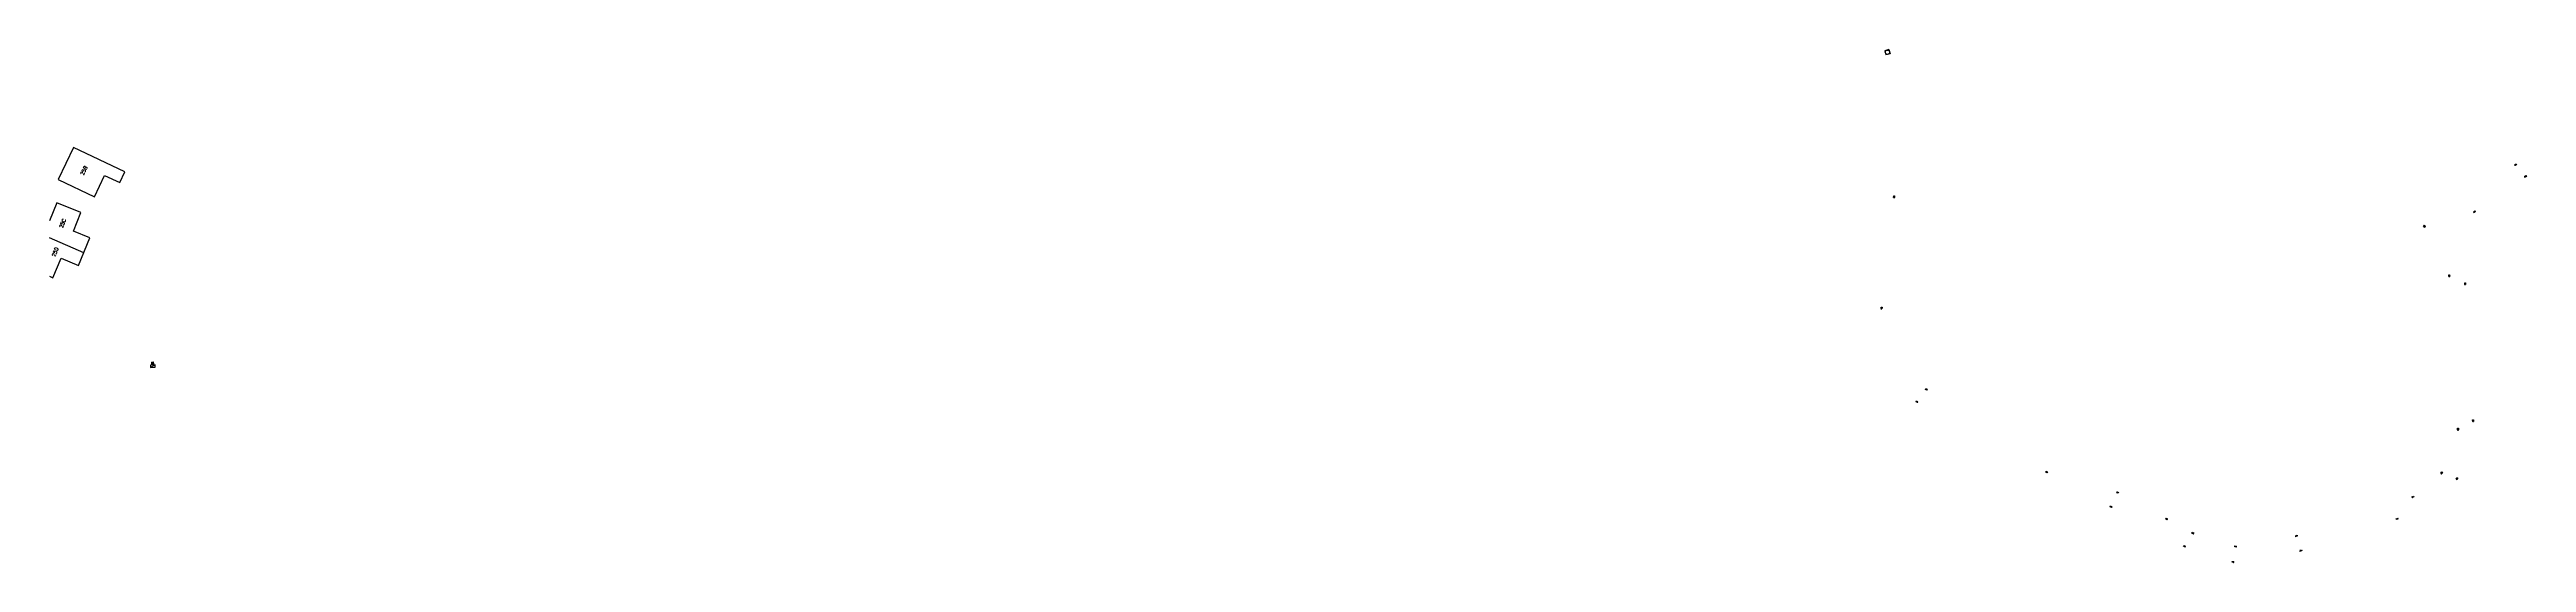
# Model space of a CAD drawing. Header units: millimetres. Extents: x 116000 to 116971, y 129059 to 129946.
# Drawn here: x 116000 to 116855, y 129059 to 129236 of the extents above; entities that cross this region are included whole.
import ezdxf

# ---------------------------------------------------------------- set-up
doc = ezdxf.new("R2010")
doc.units = ezdxf.units.MM
doc.layers.get('0').update_dxf_attribs({"linetype": 'CONTINUOUS'})
for name, color, linetype in [('W0100', 7, 'CONTINUOUS'), ('w0400', 7, 'CONTINUOUS'), ('W0420', 7, 'CONTINUOUS'), ('W0432', 7, 'CONTINUOUS'), ('W0991', 7, 'CONTINUOUS')]:
    doc.layers.add(name, color=color, linetype=linetype)
doc.styles.get("Standard").update_dxf_attribs({"font": 'romans.shx', "width": 0.85})

# ---------------------------------------------------------------- blocks, each defined once
blk = doc.blocks.new('*U9')
at = {"flags": 128}
for points in [[(0.8, 0.8), (-0.8, 0.8)], [(-0.8, 0.8), (-0.8, 0)], [(0.8, 0.8), (-0.8, 0)], [(-0.8, 0), (0.8, 0)], [(-0.4, 1.89), (-0.4, 1.09)], [(-0.4, 1.09), (0.4, 1.09)], [(-0.39, 1.89), (0.41, 1.89)], [(0, 1.49), (0.4, 1.49)], [(0.4, 1.09), (0.4, 1.49)], [(0.8, 0), (0.8, 0.8)]]:
    blk.add_lwpolyline(points, dxfattribs=at)
blk = doc.blocks.new('T400')
at = {"color": 0, "linetype": 'ByBlock', "lineweight": -2}
for p, q in [((-0.15, -0.25), (-0.15, 0.3)), ((-0.15, 0.3), (0.15, 0.3)), ((-0.15, 0.15), (0.15, 0.15)), ((-0.15, 0), (0.15, 0)), ((0.15, 0.3), (0.15, -0.25)), ((-0.15, -0.15), (0.15, -0.15)), ((-0.15, -0.25), (-0.15, -0.3)), ((-0.15, -0.3), (0.15, -0.3)), ((0.15, -0.3), (0.15, -0.25))]:
    blk.add_line(p, q, dxfattribs=at)
blk = doc.blocks.new('T420')
for p, q in [((0.75, 0.75), (-0.75, 0.75)), ((-0.75, 0.75), (-0.75, -0.75)), ((0.75, 0.75), (0.75, -0.75)), ((0.75, -0.75), (-0.75, -0.75))]:
    blk.add_line(p, q)
blk.add_ellipse((0, 0), major_axis=(-0.53, 0.53), ratio=1, start_param=3.926991, end_param=10.210176)

msp = doc.modelspace()

# ---------------------------------------------------------------- linework, layer by layer
at = {"layer": 'W0100', "color": 252, "flags": 128}
for points in [[(116002.97, 129191.35), (116015.46, 129185.41), (116018.99, 129192.83), (116024.25, 129190.32), (116026, 129194), (116008.25, 129202.45), (116002.97, 129191.35)], [(116000, 129158.05), (116001.15, 129157.52), (116004.06, 129164.26), (116010.04, 129161.67), (116013.91, 129171.22), (116008.24, 129173.52), (116010.85, 129179.96), (116002.52, 129183.33), (116000, 129177.11)], [(116011.83, 129166.1), (116000, 129171.32)]]:
    msp.add_lwpolyline(points, dxfattribs=at)

# ---------------------------------------------------------------- block references
at = {"layer": 'w0400'}
for p, rotation in [((116851.09, 129196.49), 306.6188837599719), ((116854.5, 129192.43), 305.8016873714885), ((116636.57, 129185.44), 353.1314964660642), ((116819.64, 129175.27), 42.72956281792074), ((116836.92, 129180.24), 311.1500191879897), ((116828.18, 129158.23), 3.384061697861438), ((116833.68, 129155.4), 3.660588888623621), ((116632.25, 129147.08), 354.625025747218), ((116644.5, 129114.69), 60.67203263245869), ((116647.74, 129118.97), 61.88153118294327), ((116836.41, 129108.16), 2.548005712346899), ((116831.23, 129105.24), 359.0241795244149), ((116689.28, 129090.45), 61.41463812062092), ((116825.6, 129090.16), 326.6604464738965), ((116830.81, 129088.21), 326.6604464738965), ((116713.73, 129083.38), 241.2689724991966), ((116815.62, 129081.88), 296.6606865199088), ((116711.46, 129078.48), 61.40850460702062), ((116730.64, 129074.26), 61.17345913304865), ((116810.25, 129074.27), 108.0374752456684), ((116736.82, 129064.87), 62.23006708247062), ((116739.69, 129069.41), 63.82379109587358), ((116754.45, 129064.76), 84.64198912248455), ((116775.41, 129068.38), 288.1385228831908), ((116776.97, 129063.32), 288.3308865107857), ((116753.54, 129059.44), 82.82853792684716)]:
    msp.add_blockref('T400', p, dxfattribs=dict(at, rotation=rotation))
at = {"layer": 'W0420', "color": 252, "rotation": 15.31031903969458}
msp.add_blockref('T420', (116634.3, 129235.32), dxfattribs=at)
at = {"layer": 'W0432', "rotation": 4.164186104334444}
msp.add_blockref('*U9', (116035.69, 129126.54), dxfattribs=at)

# ---------------------------------------------------------------- texts
at = {"layer": 'W0991', "color": 252}
for s, rotation, p in [('25B', 64.55185, (116011.71, 129192.72)), ('25C', 67.93935, (116004.49, 129174.53)), ('25D', 67.93935, (116001.91, 129164.66))]:
    msp.add_text(s, height=1.25, rotation=rotation, dxfattribs=at).set_placement(p)

doc.saveas('drawing.dxf')
